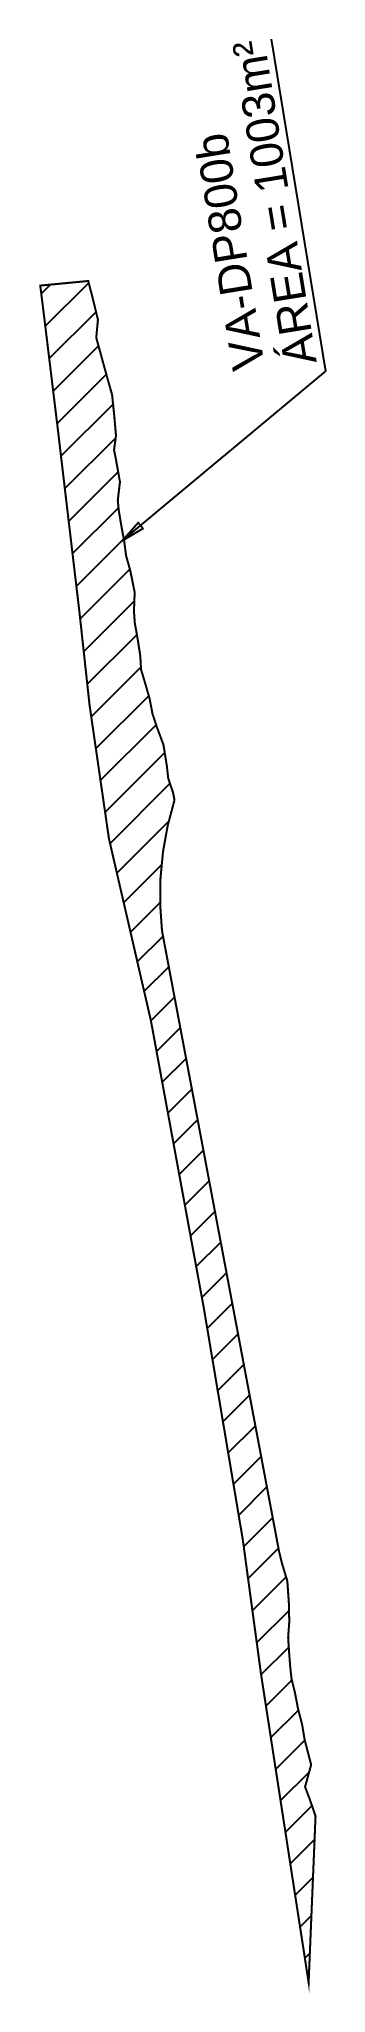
# Model space of a CAD drawing. Header units: metres. Extents: x 287051 to 328239, y 7396995 to 7466021.
# Drawn here: x 296279.9 to 296315.2, y 7455119.9 to 7455361.1 of the extents above; entities that cross this region are included whole.
import ezdxf

# ---------------------------------------------------------------- set-up
doc = ezdxf.new("R2010")
doc.units = ezdxf.units.M
doc.header["$LTSCALE"] = 10
doc.layers.add('DESAPROPRIAÇÃO', color=160, linetype='Continuous')
doc.layers.add('U-HZ-TEXTO-DESAP', color=2, linetype='Continuous')
doc.styles.add('ARIAL', font='arial.ttf')
doc.styles.add('DIM', font='arial.ttf', dxfattribs={"width": 0.8})
doc.dimstyles.new('U-1_2000', dxfattribs={"dimscale": 2, "dimtxt": 1.5, "dimasz": 0.75, "dimexe": 0.75, "dimexo": 0.75, "dimgap": 0.25, "dimtad": 1, "dimzin": 4, "dimtxsty": 'DIM', "dimblk": 'ARCHTICK', "dimcen": 0.7, "dimdle": 0.75, "dimclrd": 256, "dimclre": 256, "dimclrt": 256, "dimaunit": 1, "dimadec": 3, "dimazin": 2, "dimtfac": 1, "dimtofl": 0, "dimtmove": 0, "dimatfit": 3, "dimldrblk": 'CLOSEDBLANK', "dimfxl": 0, "dimtolj": 1, "dimtzin": 0, "dimlwd": -1, "dimlwe": -1, "dimarcsym": 0})

msp = doc.modelspace()

# ---------------------------------------------------------------- texts
at = {"layer": 'U-HZ-TEXTO-DESAP', "style": 'ARIAL'}
for s, p in [('ÁREA = 1003m²', (296314.0908428768, 7455321.223556069)), ('VA-DP800b', (296307.7087486542, 7455320.604373206))]:
    msp.add_text(s, height=4, rotation=99.2129948703191, dxfattribs=at).set_placement(p)

# ---------------------------------------------------------------- blocks, each defined once
blk = doc.blocks.new('_ArchTick')
at = {"color": 0, "linetype": 'ByBlock', "const_width": 0.15}
blk.add_lwpolyline([(-0.5, -0.5), (0.5, 0.5)], dxfattribs=at)

# ---------------------------------------------------------------- hatches: boundary and pattern name
at = {"layer": 'DESAPROPRIAÇÃO', "transparency": 33554687}
h = msp.add_hatch(dxfattribs=at)
h.set_pattern_fill('ANSI31', color=256)
h.set_pattern_definition([(45, (-1007.992298242985, -138.5855413405225), (-2.245064030267288, 2.245064030267288), [])])
h.paths.add_polyline_path([(296295.6075050664, 7455271.403611271), (296295.1923611039, 7455273.987598467), (296294.3414401355, 7455276.278322947), (296293.841028428, 7455277.819947001), (296293.4785606586, 7455279.71137045), (296292.845483741, 7455281.892377308), (296292.4322887453, 7455283.290700223), (296292.3389738601, 7455284.959419389), (296291.9825012718, 7455287.240548661), (296291.6632063872, 7455289.006974058), (296291.5583170332, 7455290.463827401), (296291.6469490256, 7455292.812409321), (296291.0904563286, 7455295.551069279), (296290.5874966513, 7455297.323993668), (296290.3621051403, 7455299.070915084), (296289.9838740455, 7455301.135034442), (296289.6876726613, 7455302.899840132), (296289.5641809576, 7455304.178354184), (296289.8332744297, 7455306.423406086), (296289.3443697362, 7455309.182962541), (296289.1036247156, 7455310.380759673), (296289.3443332689, 7455312.152111455), (296289.1153689776, 7455314.7402241), (296288.8621513575, 7455317.196646672), (296288.1994109164, 7455319.542481831), (296286.9109354651, 7455324.236791106), (296287.1184698556, 7455326.476432628), (296286.4303861805, 7455329.270117612), (296285.9274874835, 7455331.243414459), (296280.9399355993, 7455330.7648536), (296280.0109352476, 7455330.675715039), (296280.4359183368, 7455327.259661185), (296282.2028048223, 7455312.69436917), (296284.8461449648, 7455290.29754231), (296286.0843721982, 7455278.891836019), (296288.4740456608, 7455262.398629668), (296293.6375456755, 7455239.972577247), (296300.1651918782, 7455204.459263791), (296304.9728935921, 7455175.851431494), (296307.2168431051, 7455159.273385554), (296313.0872706226, 7455121.173694779), (296313.9395736682, 7455141.71822402), (296313.2192979706, 7455143.813628961), (296312.6487387027, 7455145.320468536), (296313.3988323791, 7455148.065217367), (296312.6103059499, 7455151.07979135), (296312.283237625, 7455153.03629725), (296311.7670851071, 7455155.032509726), (296311.399900316, 7455156.95948457), (296310.9731672546, 7455158.702882519), (296310.8073577355, 7455160.275856385), (296310.6639221776, 7455162.158541563), (296310.5626186138, 7455163.781496483), (296310.7016608649, 7455165.709412333), (296310.6486658373, 7455168.067872143), (296310.461791836, 7455170.736954325), (296309.7608444056, 7455173.060411051), (296309.4279756882, 7455174.477544998), (296295.0120571781, 7455251.033910234, -0.103328988841804), (296296.5587490797, 7455267.169101878), (296296.3614069377, 7455268.124031001), (296295.7809238617, 7455269.834742094)])

# ---------------------------------------------------------------- linework, layer by layer
at = {"layer": 'DESAPROPRIAÇÃO', "transparency": 33554687, "const_width": 0.25, "flags": 128}
msp.add_lwpolyline([(296295.6075050664, 7455271.403611271), (296295.1923611039, 7455273.987598467), (296294.3414401355, 7455276.278322947), (296293.841028428, 7455277.819947001), (296293.4785606586, 7455279.71137045), (296292.845483741, 7455281.892377308), (296292.4322887453, 7455283.290700223), (296292.3389738601, 7455284.959419389), (296291.9825012718, 7455287.240548661), (296291.6632063872, 7455289.006974058), (296291.5583170332, 7455290.463827401), (296291.6469490256, 7455292.812409321), (296291.0904563286, 7455295.551069279), (296290.5874966513, 7455297.323993668), (296290.3621051403, 7455299.070915084), (296289.9838740455, 7455301.135034442), (296289.6876726613, 7455302.899840132), (296289.5641809576, 7455304.178354184), (296289.8332744297, 7455306.423406086), (296289.3443697362, 7455309.182962541), (296289.1036247156, 7455310.380759673), (296289.3443332689, 7455312.152111455), (296289.1153689776, 7455314.7402241), (296288.8621513575, 7455317.196646672), (296288.1994109164, 7455319.542481831), (296286.9109354651, 7455324.236791106), (296287.1184698556, 7455326.476432628), (296286.4303861805, 7455329.270117612), (296285.9274874835, 7455331.243414459), (296280.9399355993, 7455330.7648536), (296280.0109352476, 7455330.675715039), (296280.4359183368, 7455327.259661185), (296282.2028048223, 7455312.69436917), (296284.8461449648, 7455290.29754231), (296286.0843721982, 7455278.891836019), (296288.4740456608, 7455262.398629668), (296293.6375456755, 7455239.972577247), (296300.1651918782, 7455204.459263791), (296304.9728935921, 7455175.851431494), (296307.2168431051, 7455159.273385554), (296313.0872706226, 7455121.173694779), (296313.9395736682, 7455141.71822402), (296313.2192979706, 7455143.813628961), (296312.6487387027, 7455145.320468536), (296313.3988323791, 7455148.065217367), (296312.6103059499, 7455151.07979135), (296312.283237625, 7455153.03629725), (296311.7670851071, 7455155.032509726), (296311.399900316, 7455156.95948457), (296310.9731672546, 7455158.702882519), (296310.8073577355, 7455160.275856385), (296310.6639221776, 7455162.158541563), (296310.5626186138, 7455163.781496483), (296310.7016608649, 7455165.709412333), (296310.6486658373, 7455168.067872143), (296310.461791836, 7455170.736954325), (296309.7608444056, 7455173.060411051), (296309.4279756882, 7455174.477544998), (296295.0120571781, 7455251.033910234, -0.103328988841804), (296296.5587490797, 7455267.169101878), (296296.3614069377, 7455268.124031001), (296295.7809238617, 7455269.834742094), (296295.6075050664, 7455271.403611271)], format="xyb", close=True, dxfattribs=at)
msp.add_lwpolyline([(296304.9547360535, 7455216.011308223), (296304.9537009873, 7455216.011175438)], dxfattribs=at)

msp.set_redraw_order([(e.dxf.handle, doc.entitydb.next_handle()) for e in msp.query("TEXT MTEXT ATTDEF DIMENSION ARC_DIMENSION")])  # texts and dimensions are drawn at this point

# ---------------------------------------------------------------- leaders
at = {"layer": 'U-HZ-TEXTO-DESAP', "color": 2, "linetype": 'Continuous', "lineweight": -3}
msp.add_leader([(296290.0848444138, 7455299.144487433), (296315.211178395, 7455320.110524164), (296308.4945769282, 7455361.109031027)], dimstyle='U-1_2000', override={"dimscale": 1, "dimasz": 3}, dxfattribs=at)

doc.saveas('drawing.dxf')
